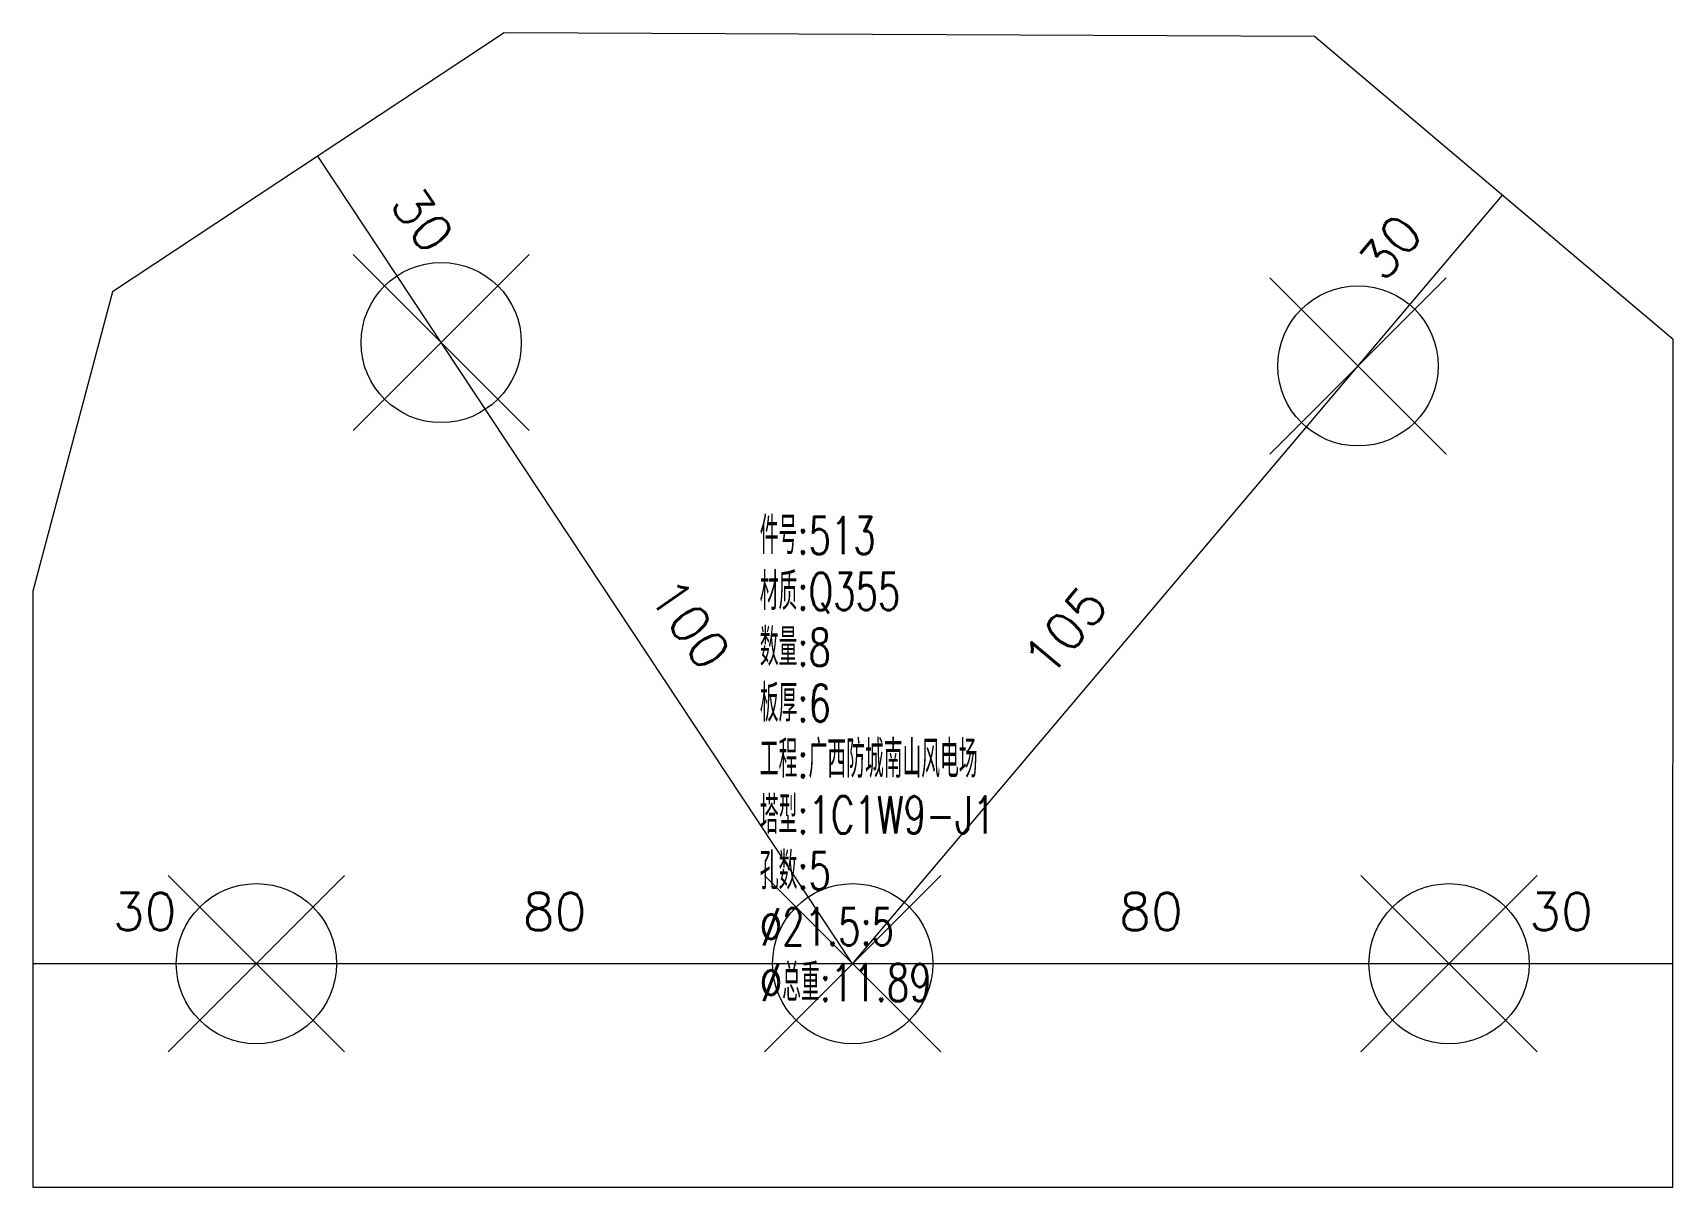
# Model space of a CAD drawing. Extents: x -105 to 10956, y -4548 to 9487.
# Drawn here: x 3996.6 to 4216.6, y 3214.4 to 3369.4 of the extents above; entities that cross this region are included whole.
import ezdxf
from ezdxf.enums import TextEntityAlignment as Align

# ---------------------------------------------------------------- set-up
doc = ezdxf.new("R2010")
doc.units = 0
doc.header["$MEASUREMENT"] = 0
doc.layers.add('1', color=7, linetype='CONTINUOUS', lineweight=25)
doc.layers.add('2', color=7, linetype='CONTINUOUS', lineweight=25)
doc.styles.get("Standard").update_dxf_attribs({"font": 'simplex.shx', "width": 0.7, "height": 3, "bigfont": 'gbhzfs.shx'})

msp = doc.modelspace()

# ---------------------------------------------------------------- texts
at = {"layer": '2', "color": 7, "linetype": 'Continuous', "lineweight": 13}
for s, rotation, p in [('30', 305, (4045.57892, 3341.953)), ('30', 50, (4181.74727, 3338.04731)), ('100', 305, (4081.45047, 3287.76177)), ('105', 50, (4138.15523, 3286.47541))]:
    msp.add_text(s, height=5, rotation=rotation, dxfattribs=at).set_placement(p, align=Align.BOTTOM_CENTER)
for s, p in [('30', (4011.5734, 3247.42257)), ('80', (4066.5734, 3247.42257)), ('80', (4146.5734, 3247.42257)), ('30', (4201.58129, 3247.42257))]:
    msp.add_text(s, height=5, dxfattribs=at).set_placement(p, align=Align.BOTTOM_CENTER)
at = {"layer": '2', "color": 7, "linetype": 'Continuous', "lineweight": 13, "insert": (4094.10335, 3304.39336), "char_height": 5, "width": 500, "attachment_point": 1, "line_spacing_factor": 0.9}
msp.add_mtext('件号:513\\P材质:Q355\\P数量:8\\P板厚:6\\P工程:广西防城南山风电场\\P塔型:1C1W9-J1\\P孔数:5\\P%%c21.5:5\\P%%c总重:11.89', dxfattribs=at)

# ---------------------------------------------------------------- linework, layer by layer
at = {"layer": '1', "color": 7, "linetype": 'Continuous', "lineweight": 18}
for p, q in [((4059.81366, 3369.36415), (4007.28026, 3334.58999)), ((4168.51865, 3368.86906), (4059.81366, 3369.36415)), ((4216.6333, 3328.20027), (4168.51865, 3368.86906)), ((4007.28026, 3334.58999), (3996.5734, 3294.42257)), ((4216.5734, 3214.42257), (4216.6333, 3328.20027)), ((3996.5734, 3294.42257), (3996.5734, 3214.42257)), ((3996.5734, 3214.42257), (4216.5734, 3214.42257))]:
    msp.add_line(p, q, dxfattribs=at)
at = {"layer": '1', "color": 7, "linetype": 'Continuous', "lineweight": 13}
for p, q in [((4039.53187, 3315.96414), (4063.18187, 3339.61414)), ((4063.18187, 3315.96414), (4039.53187, 3339.61414)), ((4162.5303, 3312.82996), (4186.1803, 3336.47996)), ((4186.1803, 3312.82996), (4162.5303, 3336.47996)), ((4014.7484, 3232.59757), (4038.3984, 3256.24757)), ((4038.3984, 3232.59757), (4014.7484, 3256.24757)), ((4094.7484, 3232.59757), (4118.3984, 3256.24757)), ((4118.3984, 3232.59757), (4094.7484, 3256.24757)), ((4174.7484, 3232.59757), (4198.3984, 3256.24757)), ((4198.3984, 3232.59757), (4174.7484, 3256.24757))]:
    msp.add_line(p, q, dxfattribs=at)
for centre in [(4051.35687, 3327.78914), (4174.3553, 3324.65496), (4026.5734, 3244.42257), (4106.5734, 3244.42257), (4186.5734, 3244.42257)]:
    msp.add_circle(centre, 10.75, dxfattribs=at)
at = {"layer": '2', "color": 9, "linetype": 'Continuous', "lineweight": 13}
for p, q in [((4106.54089, 3244.42257), (4034.79778, 3352.80504)), ((4106.53747, 3244.42257), (4193.72155, 3347.56637)), ((4216.58919, 3244.42257), (3996.5734, 3244.42257))]:
    msp.add_line(p, q, dxfattribs=at)

msp.set_redraw_order([(e.dxf.handle, doc.entitydb.next_handle()) for e in msp.query("TEXT MTEXT ATTDEF DIMENSION ARC_DIMENSION")])  # texts and dimensions are drawn at this point

doc.saveas('drawing.dxf')
